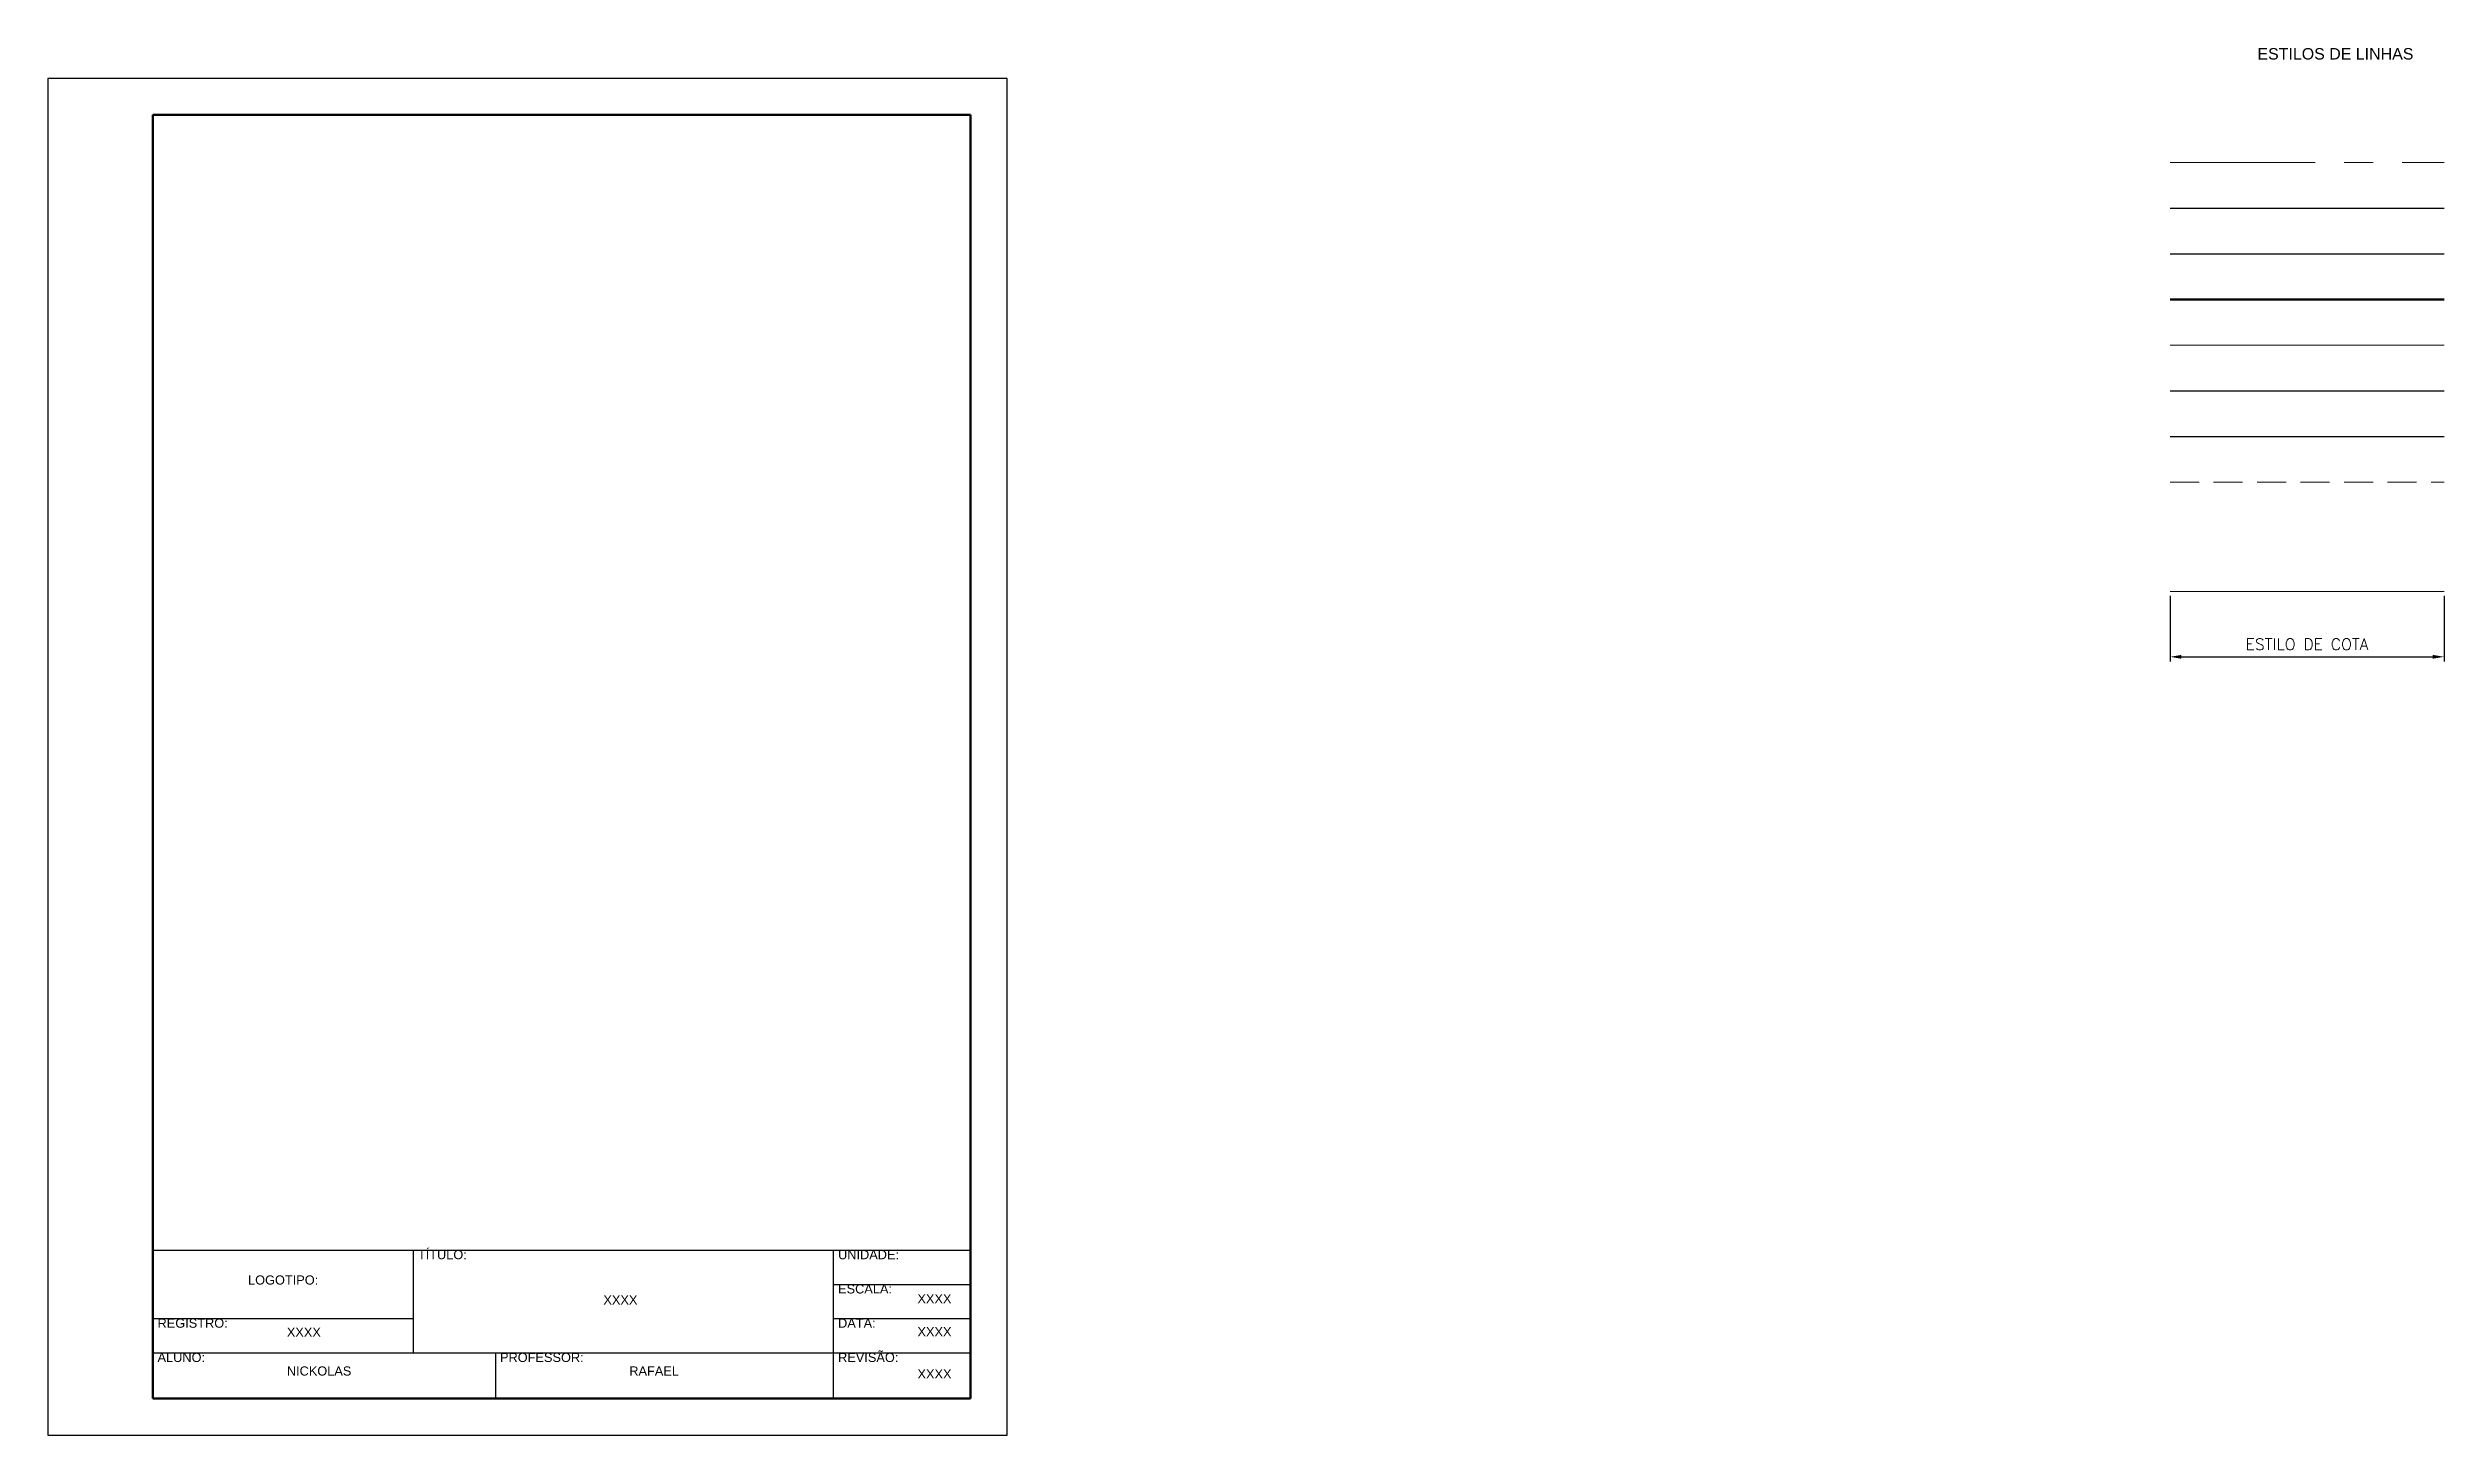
# Model space of a CAD drawing. Header units: millimetres. Extents: x 4027 to 5339, y 1405 to 1709.
# Drawn here: x 4815 to 5339, y 1405 to 1709 of the extents above; entities that cross this region are included whole.
import ezdxf

# ---------------------------------------------------------------- set-up
doc = ezdxf.new("R2010")
doc.units = ezdxf.units.MM
doc.linetypes.add('CENTER', pattern=[50.8, 31.75, -6.35, 6.35, -6.35])
doc.linetypes.add('DASHED2', pattern=[9.525, 6.35, -3.175])
for name, color, linetype, lineweight in [('CENTRO', 1, 'CENTER', 5), ('CONTORNO 1', 3, 'Continuous', 25), ('CONTORNO 2', 4, 'Continuous', 30), ('CONTORNO 3', 6, 'Continuous', 50), ('COTA', 1, 'Continuous', 13), ('HACHURA', 1, 'Continuous', 13), ('TEXTO 1', 2, 'Continuous', 25), ('TEXTO 2', 3, 'Continuous', 25), ('TRACEJADA', 1, 'DASHED2', 13)]:
    doc.layers.add(name, color=color, linetype=linetype, lineweight=lineweight)
doc.styles.add('ROMANS', font='romans.shx')
doc.styles.get("Standard").update_dxf_attribs({"font": 'arial.ttf'})
doc.dimstyles.new('Padrão', dxfattribs={"dimtxt": 2.5, "dimasz": 2.5, "dimexe": 1, "dimexo": 1, "dimgap": 1.5, "dimtad": 1, "dimdsep": 46, "dimtxsty": 'ROMANS', "dimblk1": 'ARCHTICK', "dimblk2": 'OBLIQUE', "dimcen": 2.5, "dimclrd": 1, "dimclre": 1, "dimclrt": 2, "dimadec": 0, "dimazin": 2, "dimtfac": 1, "dimtmove": 0, "dimatfit": 3, "dimfxl": 0, "dimlwd": -1, "dimlwe": -1, "dimarcsym": 0})

msp = doc.modelspace()

# ---------------------------------------------------------------- texts
at = {"layer": 'TEXTO 1', "attachment_point": 1}
for s, insert, char_height in [('{\\W1.288224; }ESTILOS DE LINHAS{\\H1.51774x; }', (5297.343, 1708.946), 2.5), ('{\\W1.288224; }XXXX{\\H1.5x; }', (4935.451, 1435.883), 2), ('{\\W1.288224; }XXXX{\\H1.5x; }', (5004.203, 1436.144), 2), ('{\\W1.288224; }XXXX{\\H1.5x; }', (4866.141, 1428.827), 2), ('{\\W1.288224; }XXXX{\\H1.5x; }', (5004.218, 1428.925), 2), ('{\\W1.288224; }NICKOLAS{\\H1.51774x; }', (4866.141, 1420.331), 2), ('{\\W1.288224; }RAFAEL{\\H1.5x; }', (4941.121, 1420.331), 2), ('{\\W1.288224; }XXXX{\\H1.5x; }', (5004.22, 1419.696), 2)]:
    msp.add_mtext_dynamic_manual_height_columns(s, width=74.98, gutter_width=653.196, heights=[0], dxfattribs=dict(at, insert=insert, char_height=char_height))
at = {"layer": 'TEXTO 2', "char_height": 2}
for s, width, insert, attachment_point in [('{\\W1.288224; }TÍTULO:{\\H1.75239x; }', 57, (4894.836, 1445.801), 1), ('{\\W1.288224; }UNIDADE:{\\H1.5x; }', 57, (4986.836, 1445.801), 1), ('LOGOTIPO:', 57, (4866.336, 1439.24), 5), ('{\\W1.288224; }ESCALA:{\\H1.51705x; }', 57, (4986.836, 1438.301), 1), ('{\\W1.288224; }REGISTRO:{\\H1.51774x; }', 57, (4837.836, 1430.801), 1), ('{\\W1.288224; }DATA:{\\H1.5x; }', 57, (4986.836, 1430.801), 1), ('{\\W1.288224; }ALUNO:{\\H1.51774x; }', 74.98, (4837.836, 1423.301), 1), ('{\\W1.288224; }PROFESSOR:{\\H1.51774x; }', 74.98, (4912.816, 1423.301), 1), ('{\\W1.288224; }REVISÃO:{\\H1.71896x; }', 57, (4986.836, 1423.301), 1)]:
    msp.add_mtext_dynamic_manual_height_columns(s, width=width, gutter_width=653.196, heights=[0], dxfattribs=dict(at, insert=insert, attachment_point=attachment_point))

# ---------------------------------------------------------------- blocks, each defined once
blk = doc.blocks.new('*D5')
at = {"color": 1}
for p, q in [((5279.46, 1589.01), (5279.46, 1574.68)), ((5339.46, 1589.01), (5339.46, 1574.68)), ((5281.96, 1575.68), (5336.96, 1575.68))]:
    blk.add_line(p, q, dxfattribs=at)
for points in [[(5281.96, 1576.1), (5281.96, 1575.26), (5279.46, 1575.68)], [(5336.96, 1576.1), (5336.96, 1575.26), (5339.46, 1575.68)]]:
    blk.add_solid(points, dxfattribs=at)
at = {"layer": 'Defpoints', "color": 0}
for p in [(5279.46, 1590.01), (5339.46, 1590.01), (5339.46, 1575.68)]:
    blk.add_point(p, dxfattribs=at)
at = {"color": 2, "insert": (5309.46, 1578.43), "char_height": 2.5, "attachment_point": 5, "style": 'ROMANS'}
blk.add_mtext('ESTILO DE COTA', dxfattribs=at)
blk = doc.blocks.new('_ArchTick')
at = {"color": 0, "linetype": 'ByBlock', "const_width": 0.15}
blk.add_lwpolyline([(-0.5, -0.5), (0.5, 0.5)], dxfattribs=at)
blk = doc.blocks.new('_Oblique')
at = {"color": 0, "linetype": 'ByBlock', "lineweight": -2}
blk.add_line((-0.5, -0.5), (0.5, 0.5), dxfattribs=at)

# ---------------------------------------------------------------- dimensions: what is measured, and where the dimension line sits
dim = msp.add_linear_dim(base=(5339.457, 1575.682), p1=(5279.457, 1590.012), p2=(5339.457, 1590.012), text='ESTILO DE COTA', dimstyle='Padrão')
dim.commit()
dim.dimension.update_dxf_attribs({"geometry": '*D5', "text_midpoint": (5309.457, 1578.432)})

# ---------------------------------------------------------------- linework, layer by layer
at = {"layer": 'CENTRO'}
msp.add_line((5279.457, 1683.918), (5339.457, 1683.918), dxfattribs=at)
at = {"layer": 'CONTORNO 1'}
msp.add_line((5279.457, 1673.918), (5339.457, 1673.918), dxfattribs=at)
at = {"layer": 'CONTORNO 2'}
for p, q in [((4814.836, 1702.301), (4814.836, 1405.301)), ((5024.836, 1702.301), (4814.836, 1702.301)), ((5024.836, 1405.301), (5024.836, 1702.301)), ((5279.457, 1663.918), (5339.457, 1663.918)), ((4837.836, 1445.801), (5016.836, 1445.801)), ((4894.836, 1445.801), (4894.836, 1423.301)), ((4986.836, 1445.801), (5016.836, 1445.801)), ((4986.836, 1413.301), (4986.836, 1445.801)), ((4986.836, 1438.301), (5016.836, 1438.301)), ((4837.836, 1430.801), (4894.836, 1430.801)), ((4986.836, 1430.801), (5016.836, 1430.801)), ((4986.836, 1430.801), (5016.836, 1430.801)), ((4837.836, 1423.301), (5016.836, 1423.301)), ((4912.816, 1423.301), (4912.816, 1413.301)), ((4986.836, 1423.301), (5016.836, 1423.301)), ((4814.836, 1405.301), (5024.836, 1405.301))]:
    msp.add_line(p, q, dxfattribs=at)
at = {"layer": 'CONTORNO 3'}
for p, q in [((4837.836, 1694.301), (4837.836, 1413.301)), ((5016.836, 1694.301), (4837.836, 1694.301)), ((5016.836, 1413.301), (5016.836, 1694.301)), ((5279.457, 1653.918), (5339.457, 1653.918)), ((4837.836, 1413.301), (5016.836, 1413.301))]:
    msp.add_line(p, q, dxfattribs=at)
at = {"layer": 'COTA'}
msp.add_line((5279.457, 1590.012), (5339.457, 1590.012), dxfattribs=at)
at = {"layer": 'HACHURA'}
msp.add_line((5279.457, 1643.899), (5339.457, 1643.899), dxfattribs=at)
at = {"layer": 'TEXTO 1'}
msp.add_line((5279.457, 1633.899), (5339.457, 1633.899), dxfattribs=at)
at = {"layer": 'TEXTO 2'}
msp.add_line((5279.457, 1623.899), (5339.457, 1623.899), dxfattribs=at)
at = {"layer": 'TRACEJADA'}
msp.add_line((5279.457, 1613.899), (5339.457, 1613.899), dxfattribs=at)

msp.set_redraw_order([(e.dxf.handle, doc.entitydb.next_handle()) for e in msp.query("TEXT MTEXT ATTDEF DIMENSION ARC_DIMENSION")])  # texts and dimensions are drawn at this point

doc.saveas('drawing.dxf')
